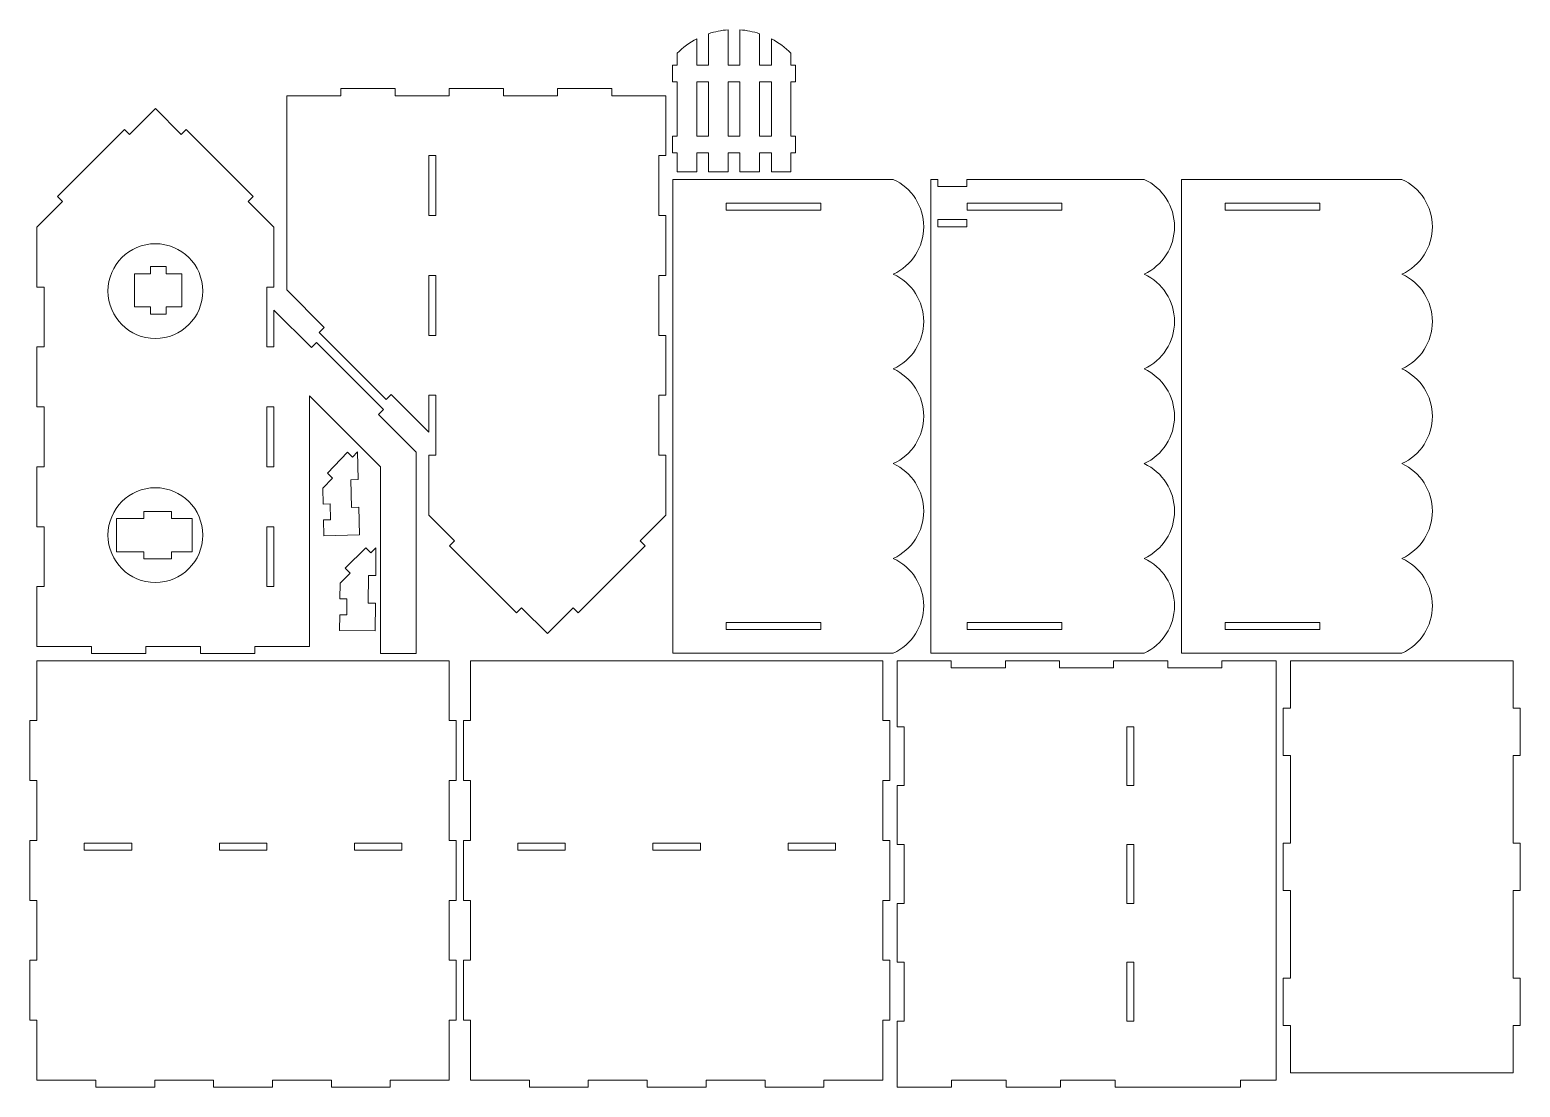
# Model space of a CAD drawing. Header units: millimetres. Extents: x -314 to 314, y -223 to 223.
import ezdxf

# ---------------------------------------------------------------- set-up
doc = ezdxf.new("R2010")
doc.units = ezdxf.units.MM
doc.header["$MEASUREMENT"] = 0
doc.layers.add('Camada 1', color=7, linetype='Continuous')

msp = doc.modelspace()

# ---------------------------------------------------------------- linework, layer by layer
at = {"layer": 'Camada 1', "color": 250, "lineweight": 20}
for points, knots in [([(-41.2925, 201.2324), (-41.2925, 201.2324), (-41.2925, 178.2325), (-41.2925, 178.2325), (-41.2925, 178.2325), (-41.2925, 178.2325), (-43.2925, 178.2325), (-43.2925, 178.2325), (-43.2925, 178.2325), (-43.2925, 178.2325), (-43.2925, 171.2325), (-43.2925, 171.2325), (-43.2925, 171.2325), (-43.2925, 171.2325), (-41.2925, 171.2325), (-41.2925, 171.2325), (-41.2925, 171.2325), (-41.2925, 171.2325), (-41.2925, 163.2325), (-41.2925, 163.2325), (-41.2925, 163.2325), (-41.2925, 163.2325), (-33.0425, 163.2325), (-33.0425, 163.2325), (-33.0425, 163.2325), (-33.0425, 163.2325), (-33.0425, 171.2325), (-33.0425, 171.2325), (-33.0425, 171.2325), (-33.0425, 171.2325), (-28.0425, 171.2325), (-28.0425, 171.2325), (-28.0425, 171.2325), (-28.0425, 171.2325), (-28.0425, 163.2325), (-28.0425, 163.2325), (-28.0425, 163.2325), (-28.0425, 163.2325), (-19.7925, 163.2325), (-19.7925, 163.2325), (-19.7925, 163.2325), (-19.7925, 163.2325), (-19.7925, 171.2325), (-19.7925, 171.2325), (-19.7925, 171.2325), (-19.7925, 171.2325), (-14.7925, 171.2325), (-14.7925, 171.2325), (-14.7925, 171.2325), (-14.7925, 171.2325), (-14.7925, 163.2325), (-14.7925, 163.2325), (-14.7925, 163.2325), (-14.7925, 163.2325), (-6.5425, 163.2325), (-6.5425, 163.2325), (-6.5425, 163.2325), (-6.5425, 163.2325), (-6.5425, 171.2325), (-6.5425, 171.2325), (-6.5425, 171.2325), (-6.5425, 171.2325), (-1.5425, 171.2325), (-1.5425, 171.2325), (-1.5425, 171.2325), (-1.5425, 171.2325), (-1.5425, 163.2325), (-1.5425, 163.2325), (-1.5425, 163.2325), (-1.5425, 163.2325), (6.7074, 163.2325), (6.7074, 163.2325), (6.7074, 163.2325), (6.7074, 163.2325), (6.7074, 171.2325), (6.7074, 171.2325), (6.7074, 171.2325), (6.7074, 171.2325), (8.7074, 171.2325), (8.7074, 171.2325), (8.7074, 171.2325), (8.7074, 171.2325), (8.7074, 178.2325), (8.7074, 178.2325), (8.7074, 178.2325), (8.7074, 178.2325), (6.7074, 178.2325), (6.7074, 178.2325), (6.7074, 178.2325), (6.7074, 178.2325), (6.7074, 201.2324), (6.7074, 201.2324), (6.7074, 201.2324), (6.7074, 201.2324), (8.7074, 201.2324), (8.7074, 201.2324), (8.7074, 201.2324), (8.7074, 201.2324), (8.7074, 208.2324), (8.7074, 208.2324), (8.7074, 208.2324), (8.7074, 208.2324), (6.7074, 208.2324), (6.7074, 208.2324), (6.7074, 208.2324), (6.7074, 208.2324), (6.7074, 213.2324), (6.7074, 213.2324), (6.7074, 213.2324), (4.2843, 215.6759), (1.5022, 217.735), (-1.5425, 219.3385), (-1.5425, 219.3385), (-1.5425, 219.3385), (-1.5425, 208.2324), (-1.5425, 208.2324), (-1.5425, 208.2324), (-1.5425, 208.2324), (-6.5425, 208.2324), (-6.5425, 208.2324), (-6.5425, 208.2324), (-6.5425, 208.2324), (-6.5425, 221.4773), (-6.5425, 221.4773), (-6.5425, 221.4773), (-9.2125, 222.373), (-11.984, 222.9315), (-14.7925, 223.1398), (-14.7925, 223.1398), (-14.7925, 223.1398), (-14.7925, 208.2324), (-14.7925, 208.2324), (-14.7925, 208.2324), (-14.7925, 208.2324), (-19.7925, 208.2324), (-19.7925, 208.2324), (-19.7925, 208.2324), (-19.7925, 208.2324), (-19.7925, 223.1398), (-19.7925, 223.1398), (-19.7925, 223.1398), (-22.601, 222.9315), (-25.3725, 222.373), (-28.0425, 221.4773), (-28.0425, 221.4773), (-28.0425, 221.4773), (-28.0425, 208.2324), (-28.0425, 208.2324), (-28.0425, 208.2324), (-28.0425, 208.2324), (-33.0425, 208.2324), (-33.0425, 208.2324), (-33.0425, 208.2324), (-33.0425, 208.2324), (-33.0425, 219.3385), (-33.0425, 219.3385), (-33.0425, 219.3385), (-36.0873, 217.735), (-38.8694, 215.6759), (-41.2925, 213.2324), (-41.2925, 213.2324), (-41.2925, 213.2324), (-41.2925, 208.2324), (-41.2925, 208.2324), (-41.2925, 208.2324), (-41.2925, 208.2324), (-43.2925, 208.2324), (-43.2925, 208.2324), (-43.2925, 208.2324), (-43.2925, 208.2324), (-43.2925, 201.2324), (-43.2925, 201.2324), (-43.2925, 201.2324), (-43.2925, 201.2324), (-41.2925, 201.2324), (-41.2925, 201.2324)], [0, 0, 0, 0, 0.02222222, 0.02222222, 0.02222222, 0.02222222, 0.04444444, 0.04444444, 0.04444444, 0.04444444, 0.06666667, 0.06666667, 0.06666667, 0.06666667, 0.08888889, 0.08888889, 0.08888889, 0.08888889, 0.11111111, 0.11111111, 0.11111111, 0.11111111, 0.13333333, 0.13333333, 0.13333333, 0.13333333, 0.15555556, 0.15555556, 0.15555556, 0.15555556, 0.17777778, 0.17777778, 0.17777778, 0.17777778, 0.2, 0.2, 0.2, 0.2, 0.22222222, 0.22222222, 0.22222222, 0.22222222, 0.24444444, 0.24444444, 0.24444444, 0.24444444, 0.26666667, 0.26666667, 0.26666667, 0.26666667, 0.28888889, 0.28888889, 0.28888889, 0.28888889, 0.31111111, 0.31111111, 0.31111111, 0.31111111, 0.33333333, 0.33333333, 0.33333333, 0.33333333, 0.35555556, 0.35555556, 0.35555556, 0.35555556, 0.37777778, 0.37777778, 0.37777778, 0.37777778, 0.4, 0.4, 0.4, 0.4, 0.42222222, 0.42222222, 0.42222222, 0.42222222, 0.44444444, 0.44444444, 0.44444444, 0.44444444, 0.46666667, 0.46666667, 0.46666667, 0.46666667, 0.48888889, 0.48888889, 0.48888889, 0.48888889, 0.51111111, 0.51111111, 0.51111111, 0.51111111, 0.53333333, 0.53333333, 0.53333333, 0.53333333, 0.55555556, 0.55555556, 0.55555556, 0.55555556, 0.57777778, 0.57777778, 0.57777778, 0.57777778, 0.6, 0.6, 0.6, 0.6, 0.62222222, 0.62222222, 0.62222222, 0.62222222, 0.64444444, 0.64444444, 0.64444444, 0.64444444, 0.66666667, 0.66666667, 0.66666667, 0.66666667, 0.68888889, 0.68888889, 0.68888889, 0.68888889, 0.71111111, 0.71111111, 0.71111111, 0.71111111, 0.73333333, 0.73333333, 0.73333333, 0.73333333, 0.75555556, 0.75555556, 0.75555556, 0.75555556, 0.77777778, 0.77777778, 0.77777778, 0.77777778, 0.8, 0.8, 0.8, 0.8, 0.82222222, 0.82222222, 0.82222222, 0.82222222, 0.84444444, 0.84444444, 0.84444444, 0.84444444, 0.86666667, 0.86666667, 0.86666667, 0.86666667, 0.88888889, 0.88888889, 0.88888889, 0.88888889, 0.91111111, 0.91111111, 0.91111111, 0.91111111, 0.93333333, 0.93333333, 0.93333333, 0.93333333, 0.95555556, 0.95555556, 0.95555556, 0.95555556, 1, 1, 1, 1]), ([(-68.9305, 198.3268), (-68.9305, 198.3268), (-91.7877, 198.3268), (-91.7877, 198.3268), (-91.7877, 198.3268), (-91.7877, 198.3268), (-91.7877, 195.3268), (-91.7877, 195.3268), (-91.7877, 195.3268), (-91.7877, 195.3268), (-114.6448, 195.3268), (-114.6448, 195.3268), (-114.6448, 195.3268), (-114.6448, 195.3268), (-114.6448, 198.3268), (-114.6448, 198.3268), (-114.6448, 198.3268), (-114.6448, 198.3268), (-137.502, 198.3268), (-137.502, 198.3268), (-137.502, 198.3268), (-137.502, 198.3268), (-137.502, 195.3268), (-137.502, 195.3268), (-137.502, 195.3268), (-137.502, 195.3268), (-160.3591, 195.3268), (-160.3591, 195.3268), (-160.3591, 195.3268), (-160.3591, 195.3268), (-160.3591, 198.3268), (-160.3591, 198.3268), (-160.3591, 198.3268), (-160.3591, 198.3268), (-183.2163, 198.3268), (-183.2163, 198.3268), (-183.2163, 198.3268), (-183.2163, 198.3268), (-183.2163, 195.3268), (-183.2163, 195.3268), (-183.2163, 195.3268), (-183.2163, 195.3268), (-206.0734, 195.3268), (-206.0734, 195.3268), (-206.0734, 195.3268), (-206.0734, 195.3268), (-206.0734, 113.3268), (-206.0734, 113.3268), (-206.0734, 113.3268), (-206.0734, 113.3268), (-190.2155, 97.4689), (-190.2155, 97.4689), (-190.2155, 97.4689), (-190.2155, 97.4689), (-192.3369, 95.3476), (-192.3369, 95.3476), (-192.3369, 95.3476), (-192.3369, 95.3476), (-164.0526, 67.0633), (-164.0526, 67.0633), (-164.0526, 67.0633), (-164.0526, 67.0633), (-161.9313, 69.1847), (-161.9313, 69.1847), (-161.9313, 69.1847), (-161.9313, 69.1847), (-146.0734, 53.3268), (-146.0734, 53.3268), (-146.0734, 53.3268), (-146.0734, 53.3268), (-146.0734, 68.8982), (-146.0734, 68.8982), (-146.0734, 68.8982), (-146.0734, 68.8982), (-143.0734, 68.8982), (-143.0734, 68.8982), (-143.0734, 68.8982), (-143.0734, 68.8982), (-143.0734, 43.6125), (-143.0734, 43.6125), (-143.0734, 43.6125), (-143.0734, 43.6125), (-146.0734, 43.6125), (-146.0734, 43.6125), (-146.0734, 43.6125), (-146.0734, 43.6125), (-146.0734, 18.3268), (-146.0734, 18.3268), (-146.0734, 18.3268), (-146.0734, 18.3268), (-135.2155, 7.4689), (-135.2155, 7.4689), (-135.2155, 7.4689), (-135.2155, 7.4689), (-137.3369, 5.3476), (-137.3369, 5.3476), (-137.3369, 5.3476), (-137.3369, 5.3476), (-109.0526, -22.9367), (-109.0526, -22.9367), (-109.0526, -22.9367), (-109.0526, -22.9367), (-106.9313, -20.8153), (-106.9313, -20.8153), (-106.9313, -20.8153), (-106.9313, -20.8153), (-96.0734, -31.6732), (-96.0734, -31.6732), (-96.0734, -31.6732), (-96.0734, -31.6732), (-85.2155, -20.8153), (-85.2155, -20.8153), (-85.2155, -20.8153), (-85.2155, -20.8153), (-83.0942, -22.9367), (-83.0942, -22.9367), (-83.0942, -22.9367), (-83.0942, -22.9367), (-54.8099, 5.3476), (-54.8099, 5.3476), (-54.8099, 5.3476), (-54.8099, 5.3476), (-56.9313, 7.4689), (-56.9313, 7.4689), (-56.9313, 7.4689), (-56.9313, 7.4689), (-46.0734, 18.3268), (-46.0734, 18.3268), (-46.0734, 18.3268), (-46.0734, 18.3268), (-46.0734, 43.6125), (-46.0734, 43.6125), (-46.0734, 43.6125), (-46.0734, 43.6125), (-49.0734, 43.6125), (-49.0734, 43.6125), (-49.0734, 43.6125), (-49.0734, 43.6125), (-49.0734, 68.8982), (-49.0734, 68.8982), (-49.0734, 68.8982), (-49.0734, 68.8982), (-46.0734, 68.8982), (-46.0734, 68.8982), (-46.0734, 68.8982), (-46.0734, 68.8982), (-46.0734, 94.1839), (-46.0734, 94.1839), (-46.0734, 94.1839), (-46.0734, 94.1839), (-49.0734, 94.1839), (-49.0734, 94.1839), (-49.0734, 94.1839), (-49.0734, 94.1839), (-49.0734, 119.4697), (-49.0734, 119.4697), (-49.0734, 119.4697), (-49.0734, 119.4697), (-46.0734, 119.4697), (-46.0734, 119.4697), (-46.0734, 119.4697), (-46.0734, 119.4697), (-46.0734, 144.7554), (-46.0734, 144.7554), (-46.0734, 144.7554), (-46.0734, 144.7554), (-49.0734, 144.7554), (-49.0734, 144.7554), (-49.0734, 144.7554), (-49.0734, 144.7554), (-49.0734, 170.0411), (-49.0734, 170.0411), (-49.0734, 170.0411), (-49.0734, 170.0411), (-46.0734, 170.0411), (-46.0734, 170.0411), (-46.0734, 170.0411), (-46.0734, 170.0411), (-46.0734, 195.3268), (-46.0734, 195.3268), (-46.0734, 195.3268), (-46.0734, 195.3268), (-68.9305, 195.3268), (-68.9305, 195.3268), (-68.9305, 195.3268), (-68.9305, 195.3268), (-68.9305, 198.3268), (-68.9305, 198.3268)], [0, 0, 0, 0, 0.02083333, 0.02083333, 0.02083333, 0.02083333, 0.04166667, 0.04166667, 0.04166667, 0.04166667, 0.0625, 0.0625, 0.0625, 0.0625, 0.08333333, 0.08333333, 0.08333333, 0.08333333, 0.10416667, 0.10416667, 0.10416667, 0.10416667, 0.125, 0.125, 0.125, 0.125, 0.14583333, 0.14583333, 0.14583333, 0.14583333, 0.16666667, 0.16666667, 0.16666667, 0.16666667, 0.1875, 0.1875, 0.1875, 0.1875, 0.20833333, 0.20833333, 0.20833333, 0.20833333, 0.22916667, 0.22916667, 0.22916667, 0.22916667, 0.25, 0.25, 0.25, 0.25, 0.27083333, 0.27083333, 0.27083333, 0.27083333, 0.29166667, 0.29166667, 0.29166667, 0.29166667, 0.3125, 0.3125, 0.3125, 0.3125, 0.33333333, 0.33333333, 0.33333333, 0.33333333, 0.35416667, 0.35416667, 0.35416667, 0.35416667, 0.375, 0.375, 0.375, 0.375, 0.39583333, 0.39583333, 0.39583333, 0.39583333, 0.41666667, 0.41666667, 0.41666667, 0.41666667, 0.4375, 0.4375, 0.4375, 0.4375, 0.45833333, 0.45833333, 0.45833333, 0.45833333, 0.47916667, 0.47916667, 0.47916667, 0.47916667, 0.5, 0.5, 0.5, 0.5, 0.52083333, 0.52083333, 0.52083333, 0.52083333, 0.54166667, 0.54166667, 0.54166667, 0.54166667, 0.5625, 0.5625, 0.5625, 0.5625, 0.58333333, 0.58333333, 0.58333333, 0.58333333, 0.60416667, 0.60416667, 0.60416667, 0.60416667, 0.625, 0.625, 0.625, 0.625, 0.64583333, 0.64583333, 0.64583333, 0.64583333, 0.66666667, 0.66666667, 0.66666667, 0.66666667, 0.6875, 0.6875, 0.6875, 0.6875, 0.70833333, 0.70833333, 0.70833333, 0.70833333, 0.72916667, 0.72916667, 0.72916667, 0.72916667, 0.75, 0.75, 0.75, 0.75, 0.77083333, 0.77083333, 0.77083333, 0.77083333, 0.79166667, 0.79166667, 0.79166667, 0.79166667, 0.8125, 0.8125, 0.8125, 0.8125, 0.83333333, 0.83333333, 0.83333333, 0.83333333, 0.85416667, 0.85416667, 0.85416667, 0.85416667, 0.875, 0.875, 0.875, 0.875, 0.89583333, 0.89583333, 0.89583333, 0.89583333, 0.91666667, 0.91666667, 0.91666667, 0.91666667, 0.9375, 0.9375, 0.9375, 0.9375, 0.95833333, 0.95833333, 0.95833333, 0.95833333, 1, 1, 1, 1]), ([(-33.0425, 178.2325), (-33.0425, 178.2325), (-33.0425, 201.2324), (-33.0425, 201.2324), (-33.0425, 201.2324), (-33.0425, 201.2324), (-28.0425, 201.2324), (-28.0425, 201.2324), (-28.0425, 201.2324), (-28.0425, 201.2324), (-28.0425, 178.2325), (-28.0425, 178.2325), (-28.0425, 178.2325), (-28.0425, 178.2325), (-33.0425, 178.2325), (-33.0425, 178.2325)], [0, 0, 0, 0, 0.2, 0.2, 0.2, 0.2, 0.4, 0.4, 0.4, 0.4, 0.6, 0.6, 0.6, 0.6, 1, 1, 1, 1]), ([(-19.7925, 201.2324), (-19.7925, 201.2324), (-14.7925, 201.2324), (-14.7925, 201.2324), (-14.7925, 201.2324), (-14.7925, 201.2324), (-14.7925, 178.2325), (-14.7925, 178.2325), (-14.7925, 178.2325), (-14.7925, 178.2325), (-19.7925, 178.2325), (-19.7925, 178.2325), (-19.7925, 178.2325), (-19.7925, 178.2325), (-19.7925, 201.2324), (-19.7925, 201.2324)], [0, 0, 0, 0, 0.2, 0.2, 0.2, 0.2, 0.4, 0.4, 0.4, 0.4, 0.6, 0.6, 0.6, 0.6, 1, 1, 1, 1]), ([(-6.5425, 201.2324), (-6.5425, 201.2324), (-1.5425, 201.2324), (-1.5425, 201.2324), (-1.5425, 201.2324), (-1.5425, 201.2324), (-1.5425, 178.2325), (-1.5425, 178.2325), (-1.5425, 178.2325), (-1.5425, 178.2325), (-6.5425, 178.2325), (-6.5425, 178.2325), (-6.5425, 178.2325), (-6.5425, 178.2325), (-6.5425, 201.2324), (-6.5425, 201.2324)], [0, 0, 0, 0, 0.2, 0.2, 0.2, 0.2, 0.4, 0.4, 0.4, 0.4, 0.6, 0.6, 0.6, 0.6, 1, 1, 1, 1]), ([(-242.5, -40.1399), (-242.5, -40.1399), (-219.5, -40.1399), (-219.5, -40.1399), (-219.5, -40.1399), (-219.5, -40.1399), (-219.5, -37.1399), (-219.5, -37.1399), (-219.5, -37.1399), (-219.5, -37.1399), (-196.5, -37.1399), (-196.5, -37.1399), (-196.5, -37.1399), (-196.5, -37.1399), (-196.5, 68.6469), (-196.5, 68.6469), (-196.5, 68.6469), (-196.5, 68.6469), (-166.5, 38.6469), (-166.5, 38.6469), (-166.5, 38.6469), (-166.5, 38.6469), (-166.5, -40.1399), (-166.5, -40.1399), (-166.5, -40.1399), (-166.5, -40.1399), (-151.5, -40.1399), (-151.5, -40.1399), (-151.5, -40.1399), (-151.5, -40.1399), (-151.5, 44.8601), (-151.5, 44.8601), (-151.5, 44.8601), (-151.5, 44.8601), (-167.3579, 60.718), (-167.3579, 60.718), (-167.3579, 60.718), (-167.3579, 60.718), (-165.2365, 62.8393), (-165.2365, 62.8393), (-165.2365, 62.8393), (-165.2365, 62.8393), (-193.5208, 91.1236), (-193.5208, 91.1236), (-193.5208, 91.1236), (-193.5208, 91.1236), (-195.6421, 89.0022), (-195.6421, 89.0022), (-195.6421, 89.0022), (-195.6421, 89.0022), (-211.5, 104.8601), (-211.5, 104.8601), (-211.5, 104.8601), (-211.5, 104.8601), (-211.5, 89.2887), (-211.5, 89.2887), (-211.5, 89.2887), (-211.5, 89.2887), (-214.5, 89.2887), (-214.5, 89.2887), (-214.5, 89.2887), (-214.5, 89.2887), (-214.5, 114.5744), (-214.5, 114.5744), (-214.5, 114.5744), (-214.5, 114.5744), (-211.5, 114.5744), (-211.5, 114.5744), (-211.5, 114.5744), (-211.5, 114.5744), (-211.5, 139.8601), (-211.5, 139.8601), (-211.5, 139.8601), (-211.5, 139.8601), (-222.3579, 150.718), (-222.3579, 150.718), (-222.3579, 150.718), (-222.3579, 150.718), (-220.2365, 152.8393), (-220.2365, 152.8393), (-220.2365, 152.8393), (-220.2365, 152.8393), (-248.5208, 181.1236), (-248.5208, 181.1236), (-248.5208, 181.1236), (-248.5208, 181.1236), (-250.6421, 179.0022), (-250.6421, 179.0022), (-250.6421, 179.0022), (-250.6421, 179.0022), (-261.5, 189.8601), (-261.5, 189.8601), (-261.5, 189.8601), (-261.5, 189.8601), (-272.3579, 179.0022), (-272.3579, 179.0022), (-272.3579, 179.0022), (-272.3579, 179.0022), (-274.4792, 181.1236), (-274.4792, 181.1236), (-274.4792, 181.1236), (-274.4792, 181.1236), (-302.7635, 152.8393), (-302.7635, 152.8393), (-302.7635, 152.8393), (-302.7635, 152.8393), (-300.6421, 150.718), (-300.6421, 150.718), (-300.6421, 150.718), (-300.6421, 150.718), (-311.5, 139.8601), (-311.5, 139.8601), (-311.5, 139.8601), (-311.5, 139.8601), (-311.5, 114.5744), (-311.5, 114.5744), (-311.5, 114.5744), (-311.5, 114.5744), (-308.5, 114.5744), (-308.5, 114.5744), (-308.5, 114.5744), (-308.5, 114.5744), (-308.5, 89.2887), (-308.5, 89.2887), (-308.5, 89.2887), (-308.5, 89.2887), (-311.5, 89.2887), (-311.5, 89.2887), (-311.5, 89.2887), (-311.5, 89.2887), (-311.5, 64.003), (-311.5, 64.003), (-311.5, 64.003), (-311.5, 64.003), (-308.5, 64.003), (-308.5, 64.003), (-308.5, 64.003), (-308.5, 64.003), (-308.5, 38.7172), (-308.5, 38.7172), (-308.5, 38.7172), (-308.5, 38.7172), (-311.5, 38.7172), (-311.5, 38.7172), (-311.5, 38.7172), (-311.5, 38.7172), (-311.5, 13.4315), (-311.5, 13.4315), (-311.5, 13.4315), (-311.5, 13.4315), (-308.5, 13.4315), (-308.5, 13.4315), (-308.5, 13.4315), (-308.5, 13.4315), (-308.5, -11.8542), (-308.5, -11.8542), (-308.5, -11.8542), (-308.5, -11.8542), (-311.5, -11.8542), (-311.5, -11.8542), (-311.5, -11.8542), (-311.5, -11.8542), (-311.5, -37.1399), (-311.5, -37.1399), (-311.5, -37.1399), (-311.5, -37.1399), (-288.5, -37.1399), (-288.5, -37.1399), (-288.5, -37.1399), (-288.5, -37.1399), (-288.5, -40.1399), (-288.5, -40.1399), (-288.5, -40.1399), (-288.5, -40.1399), (-265.5, -40.1399), (-265.5, -40.1399), (-265.5, -40.1399), (-265.5, -40.1399), (-265.5, -37.1399), (-265.5, -37.1399), (-265.5, -37.1399), (-265.5, -37.1399), (-242.5, -37.1399), (-242.5, -37.1399), (-242.5, -37.1399), (-242.5, -37.1399), (-242.5, -40.1399), (-242.5, -40.1399)], [0, 0, 0, 0, 0.02083333, 0.02083333, 0.02083333, 0.02083333, 0.04166667, 0.04166667, 0.04166667, 0.04166667, 0.0625, 0.0625, 0.0625, 0.0625, 0.08333333, 0.08333333, 0.08333333, 0.08333333, 0.10416667, 0.10416667, 0.10416667, 0.10416667, 0.125, 0.125, 0.125, 0.125, 0.14583333, 0.14583333, 0.14583333, 0.14583333, 0.16666667, 0.16666667, 0.16666667, 0.16666667, 0.1875, 0.1875, 0.1875, 0.1875, 0.20833333, 0.20833333, 0.20833333, 0.20833333, 0.22916667, 0.22916667, 0.22916667, 0.22916667, 0.25, 0.25, 0.25, 0.25, 0.27083333, 0.27083333, 0.27083333, 0.27083333, 0.29166667, 0.29166667, 0.29166667, 0.29166667, 0.3125, 0.3125, 0.3125, 0.3125, 0.33333333, 0.33333333, 0.33333333, 0.33333333, 0.35416667, 0.35416667, 0.35416667, 0.35416667, 0.375, 0.375, 0.375, 0.375, 0.39583333, 0.39583333, 0.39583333, 0.39583333, 0.41666667, 0.41666667, 0.41666667, 0.41666667, 0.4375, 0.4375, 0.4375, 0.4375, 0.45833333, 0.45833333, 0.45833333, 0.45833333, 0.47916667, 0.47916667, 0.47916667, 0.47916667, 0.5, 0.5, 0.5, 0.5, 0.52083333, 0.52083333, 0.52083333, 0.52083333, 0.54166667, 0.54166667, 0.54166667, 0.54166667, 0.5625, 0.5625, 0.5625, 0.5625, 0.58333333, 0.58333333, 0.58333333, 0.58333333, 0.60416667, 0.60416667, 0.60416667, 0.60416667, 0.625, 0.625, 0.625, 0.625, 0.64583333, 0.64583333, 0.64583333, 0.64583333, 0.66666667, 0.66666667, 0.66666667, 0.66666667, 0.6875, 0.6875, 0.6875, 0.6875, 0.70833333, 0.70833333, 0.70833333, 0.70833333, 0.72916667, 0.72916667, 0.72916667, 0.72916667, 0.75, 0.75, 0.75, 0.75, 0.77083333, 0.77083333, 0.77083333, 0.77083333, 0.79166667, 0.79166667, 0.79166667, 0.79166667, 0.8125, 0.8125, 0.8125, 0.8125, 0.83333333, 0.83333333, 0.83333333, 0.83333333, 0.85416667, 0.85416667, 0.85416667, 0.85416667, 0.875, 0.875, 0.875, 0.875, 0.89583333, 0.89583333, 0.89583333, 0.89583333, 0.91666667, 0.91666667, 0.91666667, 0.91666667, 0.9375, 0.9375, 0.9375, 0.9375, 0.95833333, 0.95833333, 0.95833333, 0.95833333, 1, 1, 1, 1]), ([(-143.0734, 144.7554), (-143.0734, 144.7554), (-146.0734, 144.7554), (-146.0734, 144.7554), (-146.0734, 144.7554), (-146.0734, 144.7554), (-146.0734, 170.0411), (-146.0734, 170.0411), (-146.0734, 170.0411), (-146.0734, 170.0411), (-143.0734, 170.0411), (-143.0734, 170.0411), (-143.0734, 170.0411), (-143.0734, 170.0411), (-143.0734, 144.7554), (-143.0734, 144.7554)], [0, 0, 0, 0, 0.2, 0.2, 0.2, 0.2, 0.4, 0.4, 0.4, 0.4, 0.6, 0.6, 0.6, 0.6, 1, 1, 1, 1]), ([(-43.0734, -39.9725), (-43.0734, -39.9725), (49.9266, -39.9725), (49.9266, -39.9725), (49.9266, -39.9725), (57.7472, -36.3886), (62.7614, -28.5752), (62.7614, -19.9726), (62.7614, -19.9726), (62.7614, -11.3699), (57.7473, -3.5564), (49.9266, 0.0275), (49.9266, 0.0275), (57.7472, 3.6114), (62.7614, 11.4248), (62.7614, 20.0274), (62.7614, 20.0274), (62.7614, 28.6301), (57.7473, 36.4436), (49.9266, 40.0275), (49.9266, 40.0275), (57.7472, 43.6114), (62.7614, 51.4248), (62.7614, 60.0274), (62.7614, 60.0274), (62.7614, 68.6301), (57.7473, 76.4436), (49.9266, 80.0275), (49.9266, 80.0275), (57.7472, 83.6114), (62.7614, 91.4248), (62.7614, 100.0274), (62.7614, 100.0274), (62.7614, 108.6301), (57.7473, 116.4436), (49.9266, 120.0275), (49.9266, 120.0275), (57.7472, 123.6114), (62.7614, 131.4248), (62.7614, 140.0274), (62.7614, 140.0274), (62.7614, 148.6301), (57.7473, 156.4436), (49.9266, 160.0275), (49.9266, 160.0275), (49.9266, 160.0275), (-43.0734, 160.0275), (-43.0734, 160.0275), (-43.0734, 160.0275), (-43.0734, 160.0275), (-43.0734, -39.9725), (-43.0734, -39.9725)], [0, 0, 0, 0, 0.07142857, 0.07142857, 0.07142857, 0.07142857, 0.14285714, 0.14285714, 0.14285714, 0.14285714, 0.21428571, 0.21428571, 0.21428571, 0.21428571, 0.28571429, 0.28571429, 0.28571429, 0.28571429, 0.35714286, 0.35714286, 0.35714286, 0.35714286, 0.42857143, 0.42857143, 0.42857143, 0.42857143, 0.5, 0.5, 0.5, 0.5, 0.57142857, 0.57142857, 0.57142857, 0.57142857, 0.64285714, 0.64285714, 0.64285714, 0.64285714, 0.71428571, 0.71428571, 0.71428571, 0.71428571, 0.78571429, 0.78571429, 0.78571429, 0.78571429, 0.85714286, 0.85714286, 0.85714286, 0.85714286, 1, 1, 1, 1]), ([(65.7614, -39.9725), (65.7614, -39.9725), (155.7614, -39.9725), (155.7614, -39.9725), (155.7614, -39.9725), (163.582, -36.3886), (168.5962, -28.5752), (168.5962, -19.9726), (168.5962, -19.9726), (168.5962, -11.3699), (163.5821, -3.5564), (155.7614, 0.0275), (155.7614, 0.0275), (163.582, 3.6114), (168.5962, 11.4248), (168.5962, 20.0274), (168.5962, 20.0274), (168.5962, 28.6301), (163.5821, 36.4436), (155.7614, 40.0275), (155.7614, 40.0275), (163.582, 43.6114), (168.5962, 51.4248), (168.5962, 60.0274), (168.5962, 60.0274), (168.5962, 68.6301), (163.5821, 76.4436), (155.7614, 80.0275), (155.7614, 80.0275), (163.582, 83.6114), (168.5962, 91.4248), (168.5962, 100.0274), (168.5962, 100.0274), (168.5962, 108.6301), (163.5821, 116.4436), (155.7614, 120.0275), (155.7614, 120.0275), (163.582, 123.6114), (168.5962, 131.4248), (168.5962, 140.0274), (168.5962, 140.0274), (168.5962, 148.6301), (163.5821, 156.4436), (155.7614, 160.0275), (155.7614, 160.0275), (155.7614, 160.0275), (80.9746, 160.0275), (80.9746, 160.0275), (80.9746, 160.0275), (80.9746, 160.0275), (80.9746, 157.0275), (80.9746, 157.0275), (80.9746, 157.0275), (80.9746, 157.0275), (68.7614, 157.0275), (68.7614, 157.0275), (68.7614, 157.0275), (68.7614, 157.0275), (68.7614, 160.0275), (68.7614, 160.0275), (68.7614, 160.0275), (68.7614, 160.0275), (65.7614, 160.0275), (65.7614, 160.0275), (65.7614, 160.0275), (65.7614, 160.0275), (65.7614, -39.9725), (65.7614, -39.9725)], [0, 0, 0, 0, 0.05555556, 0.05555556, 0.05555556, 0.05555556, 0.11111111, 0.11111111, 0.11111111, 0.11111111, 0.16666667, 0.16666667, 0.16666667, 0.16666667, 0.22222222, 0.22222222, 0.22222222, 0.22222222, 0.27777778, 0.27777778, 0.27777778, 0.27777778, 0.33333333, 0.33333333, 0.33333333, 0.33333333, 0.38888889, 0.38888889, 0.38888889, 0.38888889, 0.44444444, 0.44444444, 0.44444444, 0.44444444, 0.5, 0.5, 0.5, 0.5, 0.55555556, 0.55555556, 0.55555556, 0.55555556, 0.61111111, 0.61111111, 0.61111111, 0.61111111, 0.66666667, 0.66666667, 0.66666667, 0.66666667, 0.72222222, 0.72222222, 0.72222222, 0.72222222, 0.77777778, 0.77777778, 0.77777778, 0.77777778, 0.83333333, 0.83333333, 0.83333333, 0.83333333, 0.88888889, 0.88888889, 0.88888889, 0.88888889, 1, 1, 1, 1]), ([(277.431, 100.0274), (277.431, 108.6301), (272.4169, 116.4436), (264.5962, 120.0275), (264.5962, 120.0275), (272.4168, 123.6114), (277.431, 131.4248), (277.431, 140.0274), (277.431, 140.0274), (277.431, 148.6301), (272.4169, 156.4436), (264.5962, 160.0275), (264.5962, 160.0275), (264.5962, 160.0275), (171.5962, 160.0275), (171.5962, 160.0275), (171.5962, 160.0275), (171.5962, 160.0275), (171.5962, -39.9725), (171.5962, -39.9725), (171.5962, -39.9725), (171.5962, -39.9725), (264.5962, -39.9725), (264.5962, -39.9725), (264.5962, -39.9725), (272.4168, -36.3886), (277.431, -28.5752), (277.431, -19.9726), (277.431, -19.9726), (277.431, -11.3699), (272.4169, -3.5564), (264.5962, 0.0275), (264.5962, 0.0275), (272.4168, 3.6114), (277.431, 11.4248), (277.431, 20.0274), (277.431, 20.0274), (277.431, 28.6301), (272.4169, 36.4436), (264.5962, 40.0275), (264.5962, 40.0275), (272.4168, 43.6114), (277.431, 51.4248), (277.431, 60.0274), (277.431, 60.0274), (277.431, 68.6301), (272.4169, 76.4436), (264.5962, 80.0275), (264.5962, 80.0275), (272.4168, 83.6114), (277.431, 91.4248), (277.431, 100.0274)], [0, 0, 0, 0, 0.07142857, 0.07142857, 0.07142857, 0.07142857, 0.14285714, 0.14285714, 0.14285714, 0.14285714, 0.21428571, 0.21428571, 0.21428571, 0.21428571, 0.28571429, 0.28571429, 0.28571429, 0.28571429, 0.35714286, 0.35714286, 0.35714286, 0.35714286, 0.42857143, 0.42857143, 0.42857143, 0.42857143, 0.5, 0.5, 0.5, 0.5, 0.57142857, 0.57142857, 0.57142857, 0.57142857, 0.64285714, 0.64285714, 0.64285714, 0.64285714, 0.71428571, 0.71428571, 0.71428571, 0.71428571, 0.78571429, 0.78571429, 0.78571429, 0.78571429, 0.85714286, 0.85714286, 0.85714286, 0.85714286, 1, 1, 1, 1]), ([(19.353, 147.0275), (19.353, 147.0275), (-20.647, 147.0275), (-20.647, 147.0275), (-20.647, 147.0275), (-20.647, 147.0275), (-20.647, 150.0275), (-20.647, 150.0275), (-20.647, 150.0275), (-20.647, 150.0275), (19.353, 150.0275), (19.353, 150.0275), (19.353, 150.0275), (19.353, 150.0275), (19.353, 147.0275), (19.353, 147.0275)], [0, 0, 0, 0, 0.2, 0.2, 0.2, 0.2, 0.4, 0.4, 0.4, 0.4, 0.6, 0.6, 0.6, 0.6, 1, 1, 1, 1]), ([(121.1167, 147.0275), (121.1167, 147.0275), (81.1167, 147.0275), (81.1167, 147.0275), (81.1167, 147.0275), (81.1167, 147.0275), (81.1167, 150.0275), (81.1167, 150.0275), (81.1167, 150.0275), (81.1167, 150.0275), (121.1167, 150.0275), (121.1167, 150.0275), (121.1167, 150.0275), (121.1167, 150.0275), (121.1167, 147.0275), (121.1167, 147.0275)], [0, 0, 0, 0, 0.2, 0.2, 0.2, 0.2, 0.4, 0.4, 0.4, 0.4, 0.6, 0.6, 0.6, 0.6, 1, 1, 1, 1]), ([(229.9515, 147.0275), (229.9515, 147.0275), (189.9515, 147.0275), (189.9515, 147.0275), (189.9515, 147.0275), (189.9515, 147.0275), (189.9515, 150.0275), (189.9515, 150.0275), (189.9515, 150.0275), (189.9515, 150.0275), (229.9515, 150.0275), (229.9515, 150.0275), (229.9515, 150.0275), (229.9515, 150.0275), (229.9515, 147.0275), (229.9515, 147.0275)], [0, 0, 0, 0, 0.2, 0.2, 0.2, 0.2, 0.4, 0.4, 0.4, 0.4, 0.6, 0.6, 0.6, 0.6, 1, 1, 1, 1]), ([(80.9746, 140.0275), (80.9746, 140.0275), (68.7614, 140.0275), (68.7614, 140.0275), (68.7614, 140.0275), (68.7614, 140.0275), (68.7614, 143.0275), (68.7614, 143.0275), (68.7614, 143.0275), (68.7614, 143.0275), (80.9746, 143.0275), (80.9746, 143.0275), (80.9746, 143.0275), (80.9746, 143.0275), (80.9746, 140.0275), (80.9746, 140.0275)], [0, 0, 0, 0, 0.2, 0.2, 0.2, 0.2, 0.4, 0.4, 0.4, 0.4, 0.6, 0.6, 0.6, 0.6, 1, 1, 1, 1]), ([(-241.5, 112.86), (-241.5001, 101.8143), (-250.4544, 92.8601), (-261.5001, 92.8601), (-261.5001, 92.8601), (-272.5458, 92.8601), (-281.5, 101.8145), (-281.5, 112.8602), (-281.5, 112.8602), (-281.5, 123.9058), (-272.5457, 132.8601), (-261.5, 132.8601), (-261.5, 132.8601), (-250.4543, 132.8601), (-241.5, 123.9058), (-241.5, 112.86)], [0, 0, 0, 0, 0.2, 0.2, 0.2, 0.2, 0.4, 0.4, 0.4, 0.4, 0.6, 0.6, 0.6, 0.6, 1, 1, 1, 1]), ([(-263.6191, 103.1762), (-263.6191, 103.1762), (-256.9525, 103.1762), (-256.9525, 103.1762), (-256.9525, 103.1762), (-256.9525, 103.1762), (-256.9525, 106.1762), (-256.9525, 106.1762), (-256.9525, 106.1762), (-256.9525, 106.1762), (-250.2858, 106.1762), (-250.2858, 106.1762), (-250.2858, 106.1762), (-250.2858, 106.1762), (-250.2858, 120.1762), (-250.2858, 120.1762), (-250.2858, 120.1762), (-250.2858, 120.1762), (-256.9525, 120.1762), (-256.9525, 120.1762), (-256.9525, 120.1762), (-256.9525, 120.1762), (-256.9525, 123.1762), (-256.9525, 123.1762), (-256.9525, 123.1762), (-256.9525, 123.1762), (-263.6191, 123.1762), (-263.6191, 123.1762), (-263.6191, 123.1762), (-263.6191, 123.1762), (-263.6191, 120.1762), (-263.6191, 120.1762), (-263.6191, 120.1762), (-263.6191, 120.1762), (-270.2858, 120.1762), (-270.2858, 120.1762), (-270.2858, 120.1762), (-270.2858, 120.1762), (-270.2858, 106.1762), (-270.2858, 106.1762), (-270.2858, 106.1762), (-270.2858, 106.1762), (-263.6191, 106.1762), (-263.6191, 106.1762), (-263.6191, 106.1762), (-263.6191, 106.1762), (-263.6191, 103.1762), (-263.6191, 103.1762)], [0, 0, 0, 0, 0.07692308, 0.07692308, 0.07692308, 0.07692308, 0.15384615, 0.15384615, 0.15384615, 0.15384615, 0.23076923, 0.23076923, 0.23076923, 0.23076923, 0.30769231, 0.30769231, 0.30769231, 0.30769231, 0.38461538, 0.38461538, 0.38461538, 0.38461538, 0.46153846, 0.46153846, 0.46153846, 0.46153846, 0.53846154, 0.53846154, 0.53846154, 0.53846154, 0.61538462, 0.61538462, 0.61538462, 0.61538462, 0.69230769, 0.69230769, 0.69230769, 0.69230769, 0.76923077, 0.76923077, 0.76923077, 0.76923077, 0.84615385, 0.84615385, 0.84615385, 0.84615385, 1, 1, 1, 1]), ([(-143.0734, 119.4697), (-143.0734, 119.4697), (-143.0734, 94.1839), (-143.0734, 94.1839), (-143.0734, 94.1839), (-143.0734, 94.1839), (-146.0734, 94.1839), (-146.0734, 94.1839), (-146.0734, 94.1839), (-146.0734, 94.1839), (-146.0734, 119.4697), (-146.0734, 119.4697), (-146.0734, 119.4697), (-146.0734, 119.4697), (-143.0734, 119.4697), (-143.0734, 119.4697)], [0, 0, 0, 0, 0.2, 0.2, 0.2, 0.2, 0.4, 0.4, 0.4, 0.4, 0.6, 0.6, 0.6, 0.6, 1, 1, 1, 1]), ([(-214.5, 38.7172), (-214.5, 38.7172), (-214.5, 64.003), (-214.5, 64.003), (-214.5, 64.003), (-214.5, 64.003), (-211.5, 64.003), (-211.5, 64.003), (-211.5, 64.003), (-211.5, 64.003), (-211.5, 38.7172), (-211.5, 38.7172), (-211.5, 38.7172), (-211.5, 38.7172), (-214.5, 38.7172), (-214.5, 38.7172)], [0, 0, 0, 0, 0.2, 0.2, 0.2, 0.2, 0.4, 0.4, 0.4, 0.4, 0.6, 0.6, 0.6, 0.6, 1, 1, 1, 1]), ([(-190.3774, 9.6238), (-190.3774, 9.6238), (-175.3819, 9.9939), (-175.3819, 9.9939), (-175.3819, 9.9939), (-175.3819, 9.9939), (-175.6698, 21.657), (-175.6698, 21.657), (-175.6698, 21.657), (-175.6698, 21.657), (-178.6689, 21.583), (-178.6689, 21.583), (-178.6689, 21.583), (-178.6689, 21.583), (-178.9567, 33.2462), (-178.9567, 33.2462), (-178.9567, 33.2462), (-178.9567, 33.2462), (-175.9576, 33.3202), (-175.9576, 33.3202), (-175.9576, 33.3202), (-175.9576, 33.3202), (-176.2455, 44.9833), (-176.2455, 44.9833), (-176.2455, 44.9833), (-176.2455, 44.9833), (-178.3138, 42.8103), (-178.3138, 42.8103), (-178.3138, 42.8103), (-178.3138, 42.8103), (-180.4868, 44.8787), (-180.4868, 44.8787), (-180.4868, 44.8787), (-180.4868, 44.8787), (-188.9072, 36.0322), (-188.9072, 36.0322), (-188.9072, 36.0322), (-188.9072, 36.0322), (-186.7342, 33.9638), (-186.7342, 33.9638), (-186.7342, 33.9638), (-186.7342, 33.9638), (-190.8708, 29.6178), (-190.8708, 29.6178), (-190.8708, 29.6178), (-190.8708, 29.6178), (-190.7064, 22.9531), (-190.7064, 22.9531), (-190.7064, 22.9531), (-190.7064, 22.9531), (-187.7073, 23.0271), (-187.7073, 23.0271), (-187.7073, 23.0271), (-187.7073, 23.0271), (-187.5428, 16.3625), (-187.5428, 16.3625), (-187.5428, 16.3625), (-187.5428, 16.3625), (-190.5419, 16.2885), (-190.5419, 16.2885), (-190.5419, 16.2885), (-190.5419, 16.2885), (-190.3774, 9.6238), (-190.3774, 9.6238)], [0, 0, 0, 0, 0.05882353, 0.05882353, 0.05882353, 0.05882353, 0.11764706, 0.11764706, 0.11764706, 0.11764706, 0.17647059, 0.17647059, 0.17647059, 0.17647059, 0.23529412, 0.23529412, 0.23529412, 0.23529412, 0.29411765, 0.29411765, 0.29411765, 0.29411765, 0.35294118, 0.35294118, 0.35294118, 0.35294118, 0.41176471, 0.41176471, 0.41176471, 0.41176471, 0.47058824, 0.47058824, 0.47058824, 0.47058824, 0.52941176, 0.52941176, 0.52941176, 0.52941176, 0.58823529, 0.58823529, 0.58823529, 0.58823529, 0.64705882, 0.64705882, 0.64705882, 0.64705882, 0.70588235, 0.70588235, 0.70588235, 0.70588235, 0.76470588, 0.76470588, 0.76470588, 0.76470588, 0.82352941, 0.82352941, 0.82352941, 0.82352941, 0.88235294, 0.88235294, 0.88235294, 0.88235294, 1, 1, 1, 1]), ([(-261.5, 29.8601), (-250.4543, 29.8601), (-241.5, 20.9058), (-241.5, 9.86), (-241.5, 9.86), (-241.5001, -1.1857), (-250.4544, -10.1399), (-261.5001, -10.1399), (-261.5001, -10.1399), (-272.5458, -10.1399), (-281.5, -1.1855), (-281.5, 9.8602), (-281.5, 9.8602), (-281.5, 20.9058), (-272.5457, 29.8601), (-261.5, 29.8601)], [0, 0, 0, 0, 0.2, 0.2, 0.2, 0.2, 0.4, 0.4, 0.4, 0.4, 0.6, 0.6, 0.6, 0.6, 1, 1, 1, 1]), ([(-277.9792, 2.8828), (-277.9792, 2.8828), (-266.3125, 2.8828), (-266.3125, 2.8828), (-266.3125, 2.8828), (-266.3125, 2.8828), (-266.3125, -0.1172), (-266.3125, -0.1172), (-266.3125, -0.1172), (-266.3125, -0.1172), (-254.6459, -0.1172), (-254.6459, -0.1172), (-254.6459, -0.1172), (-254.6459, -0.1172), (-254.6459, 2.8828), (-254.6459, 2.8828), (-254.6459, 2.8828), (-254.6459, 2.8828), (-245.9792, 2.8828), (-245.9792, 2.8828), (-245.9792, 2.8828), (-245.9792, 2.8828), (-245.9792, 16.8828), (-245.9792, 16.8828), (-245.9792, 16.8828), (-245.9792, 16.8828), (-254.6459, 16.8828), (-254.6459, 16.8828), (-254.6459, 16.8828), (-254.6459, 16.8828), (-254.6459, 19.8828), (-254.6459, 19.8828), (-254.6459, 19.8828), (-254.6459, 19.8828), (-266.3125, 19.8828), (-266.3125, 19.8828), (-266.3125, 19.8828), (-266.3125, 19.8828), (-266.3125, 16.8828), (-266.3125, 16.8828), (-266.3125, 16.8828), (-266.3125, 16.8828), (-277.9792, 16.8828), (-277.9792, 16.8828), (-277.9792, 16.8828), (-277.9792, 16.8828), (-277.9792, 2.8828), (-277.9792, 2.8828)], [0, 0, 0, 0, 0.07692308, 0.07692308, 0.07692308, 0.07692308, 0.15384615, 0.15384615, 0.15384615, 0.15384615, 0.23076923, 0.23076923, 0.23076923, 0.23076923, 0.30769231, 0.30769231, 0.30769231, 0.30769231, 0.38461538, 0.38461538, 0.38461538, 0.38461538, 0.46153846, 0.46153846, 0.46153846, 0.46153846, 0.53846154, 0.53846154, 0.53846154, 0.53846154, 0.61538462, 0.61538462, 0.61538462, 0.61538462, 0.69230769, 0.69230769, 0.69230769, 0.69230769, 0.76923077, 0.76923077, 0.76923077, 0.76923077, 0.84615385, 0.84615385, 0.84615385, 0.84615385, 1, 1, 1, 1]), ([(-214.5, -11.8542), (-214.5, -11.8542), (-214.5, 13.4315), (-214.5, 13.4315), (-214.5, 13.4315), (-214.5, 13.4315), (-211.5, 13.4315), (-211.5, 13.4315), (-211.5, 13.4315), (-211.5, 13.4315), (-211.5, -11.8542), (-211.5, -11.8542), (-211.5, -11.8542), (-211.5, -11.8542), (-214.5, -11.8542), (-214.5, -11.8542)], [0, 0, 0, 0, 0.2, 0.2, 0.2, 0.2, 0.4, 0.4, 0.4, 0.4, 0.6, 0.6, 0.6, 0.6, 1, 1, 1, 1]), ([(-168.7821, -30.5514), (-168.7821, -30.5514), (-168.6566, -18.8853), (-168.6566, -18.8853), (-168.6566, -18.8853), (-168.6566, -18.8853), (-171.6564, -18.8531), (-171.6564, -18.8531), (-171.6564, -18.8531), (-171.6564, -18.8531), (-171.531, -7.1871), (-171.531, -7.1871), (-171.531, -7.1871), (-171.531, -7.1871), (-168.5312, -7.2193), (-168.5312, -7.2193), (-168.5312, -7.2193), (-168.5312, -7.2193), (-168.4058, 4.4467), (-168.4058, 4.4467), (-168.4058, 4.4467), (-168.4058, 4.4467), (-170.5498, 2.3483), (-170.5498, 2.3483), (-170.5498, 2.3483), (-170.5498, 2.3483), (-172.6481, 4.4923), (-172.6481, 4.4923), (-172.6481, 4.4923), (-172.6481, 4.4923), (-181.3765, -4.0504), (-181.3765, -4.0504), (-181.3765, -4.0504), (-181.3765, -4.0504), (-179.2781, -6.1944), (-179.2781, -6.1944), (-179.2781, -6.1944), (-179.2781, -6.1944), (-183.5662, -10.3912), (-183.5662, -10.3912), (-183.5662, -10.3912), (-183.5662, -10.3912), (-183.6378, -17.0575), (-183.6378, -17.0575), (-183.6378, -17.0575), (-183.6378, -17.0575), (-180.638, -17.0898), (-180.638, -17.0898), (-180.638, -17.0898), (-180.638, -17.0898), (-180.7097, -23.756), (-180.7097, -23.756), (-180.7097, -23.756), (-180.7097, -23.756), (-183.7095, -23.7237), (-183.7095, -23.7237), (-183.7095, -23.7237), (-183.7095, -23.7237), (-183.7812, -30.3901), (-183.7812, -30.3901), (-183.7812, -30.3901), (-183.7812, -30.3901), (-168.7821, -30.5514), (-168.7821, -30.5514)], [0, 0, 0, 0, 0.05882353, 0.05882353, 0.05882353, 0.05882353, 0.11764706, 0.11764706, 0.11764706, 0.11764706, 0.17647059, 0.17647059, 0.17647059, 0.17647059, 0.23529412, 0.23529412, 0.23529412, 0.23529412, 0.29411765, 0.29411765, 0.29411765, 0.29411765, 0.35294118, 0.35294118, 0.35294118, 0.35294118, 0.41176471, 0.41176471, 0.41176471, 0.41176471, 0.47058824, 0.47058824, 0.47058824, 0.47058824, 0.52941176, 0.52941176, 0.52941176, 0.52941176, 0.58823529, 0.58823529, 0.58823529, 0.58823529, 0.64705882, 0.64705882, 0.64705882, 0.64705882, 0.70588235, 0.70588235, 0.70588235, 0.70588235, 0.76470588, 0.76470588, 0.76470588, 0.76470588, 0.82352941, 0.82352941, 0.82352941, 0.82352941, 0.88235294, 0.88235294, 0.88235294, 0.88235294, 1, 1, 1, 1]), ([(-20.647, -26.9725), (-20.647, -26.9725), (19.353, -26.9725), (19.353, -26.9725), (19.353, -26.9725), (19.353, -26.9725), (19.353, -29.9725), (19.353, -29.9725), (19.353, -29.9725), (19.353, -29.9725), (-20.647, -29.9725), (-20.647, -29.9725), (-20.647, -29.9725), (-20.647, -29.9725), (-20.647, -26.9725), (-20.647, -26.9725)], [0, 0, 0, 0, 0.2, 0.2, 0.2, 0.2, 0.4, 0.4, 0.4, 0.4, 0.6, 0.6, 0.6, 0.6, 1, 1, 1, 1]), ([(81.1167, -26.9725), (81.1167, -26.9725), (121.1167, -26.9725), (121.1167, -26.9725), (121.1167, -26.9725), (121.1167, -26.9725), (121.1167, -29.9725), (121.1167, -29.9725), (121.1167, -29.9725), (121.1167, -29.9725), (81.1167, -29.9725), (81.1167, -29.9725), (81.1167, -29.9725), (81.1167, -29.9725), (81.1167, -26.9725), (81.1167, -26.9725)], [0, 0, 0, 0, 0.2, 0.2, 0.2, 0.2, 0.4, 0.4, 0.4, 0.4, 0.6, 0.6, 0.6, 0.6, 1, 1, 1, 1]), ([(189.9515, -26.9725), (189.9515, -26.9725), (229.9515, -26.9725), (229.9515, -26.9725), (229.9515, -26.9725), (229.9515, -26.9725), (229.9515, -29.9725), (229.9515, -29.9725), (229.9515, -29.9725), (229.9515, -29.9725), (189.9515, -29.9725), (189.9515, -29.9725), (189.9515, -29.9725), (189.9515, -29.9725), (189.9515, -26.9725), (189.9515, -26.9725)], [0, 0, 0, 0, 0.2, 0.2, 0.2, 0.2, 0.4, 0.4, 0.4, 0.4, 0.6, 0.6, 0.6, 0.6, 1, 1, 1, 1]), ([(-236.9286, -223.1399), (-236.9286, -223.1399), (-212.0714, -223.1399), (-212.0714, -223.1399), (-212.0714, -223.1399), (-212.0714, -223.1399), (-212.0714, -220.1399), (-212.0714, -220.1399), (-212.0714, -220.1399), (-212.0714, -220.1399), (-187.2143, -220.1399), (-187.2143, -220.1399), (-187.2143, -220.1399), (-187.2143, -220.1399), (-187.2143, -223.1399), (-187.2143, -223.1399), (-187.2143, -223.1399), (-187.2143, -223.1399), (-162.3571, -223.1399), (-162.3571, -223.1399), (-162.3571, -223.1399), (-162.3571, -223.1399), (-162.3571, -220.1399), (-162.3571, -220.1399), (-162.3571, -220.1399), (-162.3571, -220.1399), (-137.5, -220.1399), (-137.5, -220.1399), (-137.5, -220.1399), (-137.5, -220.1399), (-137.5, -194.8542), (-137.5, -194.8542), (-137.5, -194.8542), (-137.5, -194.8542), (-134.5, -194.8542), (-134.5, -194.8542), (-134.5, -194.8542), (-134.5, -194.8542), (-134.5, -169.5685), (-134.5, -169.5685), (-134.5, -169.5685), (-134.5, -169.5685), (-137.5, -169.5685), (-137.5, -169.5685), (-137.5, -169.5685), (-137.5, -169.5685), (-137.5, -144.2828), (-137.5, -144.2828), (-137.5, -144.2828), (-137.5, -144.2828), (-134.5, -144.2828), (-134.5, -144.2828), (-134.5, -144.2828), (-134.5, -144.2828), (-134.5, -118.997), (-134.5, -118.997), (-134.5, -118.997), (-134.5, -118.997), (-137.5, -118.997), (-137.5, -118.997), (-137.5, -118.997), (-137.5, -118.997), (-137.5, -93.7113), (-137.5, -93.7113), (-137.5, -93.7113), (-137.5, -93.7113), (-134.5, -93.7113), (-134.5, -93.7113), (-134.5, -93.7113), (-134.5, -93.7113), (-134.5, -68.4256), (-134.5, -68.4256), (-134.5, -68.4256), (-134.5, -68.4256), (-137.5, -68.4256), (-137.5, -68.4256), (-137.5, -68.4256), (-137.5, -68.4256), (-137.5, -43.1399), (-137.5, -43.1399), (-137.5, -43.1399), (-137.5, -43.1399), (-311.5, -43.1399), (-311.5, -43.1399), (-311.5, -43.1399), (-311.5, -43.1399), (-311.5, -68.4256), (-311.5, -68.4256), (-311.5, -68.4256), (-311.5, -68.4256), (-314.5, -68.4256), (-314.5, -68.4256), (-314.5, -68.4256), (-314.5, -68.4256), (-314.5, -93.7113), (-314.5, -93.7113), (-314.5, -93.7113), (-314.5, -93.7113), (-311.5, -93.7113), (-311.5, -93.7113), (-311.5, -93.7113), (-311.5, -93.7113), (-311.5, -118.997), (-311.5, -118.997), (-311.5, -118.997), (-311.5, -118.997), (-314.5, -118.997), (-314.5, -118.997), (-314.5, -118.997), (-314.5, -118.997), (-314.5, -144.2828), (-314.5, -144.2828), (-314.5, -144.2828), (-314.5, -144.2828), (-311.5, -144.2828), (-311.5, -144.2828), (-311.5, -144.2828), (-311.5, -144.2828), (-311.5, -169.5685), (-311.5, -169.5685), (-311.5, -169.5685), (-311.5, -169.5685), (-314.5, -169.5685), (-314.5, -169.5685), (-314.5, -169.5685), (-314.5, -169.5685), (-314.5, -194.8542), (-314.5, -194.8542), (-314.5, -194.8542), (-314.5, -194.8542), (-311.5, -194.8542), (-311.5, -194.8542), (-311.5, -194.8542), (-311.5, -194.8542), (-311.5, -220.1399), (-311.5, -220.1399), (-311.5, -220.1399), (-311.5, -220.1399), (-286.6429, -220.1399), (-286.6429, -220.1399), (-286.6429, -220.1399), (-286.6429, -220.1399), (-286.6429, -223.1399), (-286.6429, -223.1399), (-286.6429, -223.1399), (-286.6429, -223.1399), (-261.7857, -223.1399), (-261.7857, -223.1399), (-261.7857, -223.1399), (-261.7857, -223.1399), (-261.7857, -220.1399), (-261.7857, -220.1399), (-261.7857, -220.1399), (-261.7857, -220.1399), (-236.9286, -220.1399), (-236.9286, -220.1399), (-236.9286, -220.1399), (-236.9286, -220.1399), (-236.9286, -223.1399), (-236.9286, -223.1399)], [0, 0, 0, 0, 0.02439024, 0.02439024, 0.02439024, 0.02439024, 0.04878049, 0.04878049, 0.04878049, 0.04878049, 0.07317073, 0.07317073, 0.07317073, 0.07317073, 0.09756098, 0.09756098, 0.09756098, 0.09756098, 0.12195122, 0.12195122, 0.12195122, 0.12195122, 0.14634146, 0.14634146, 0.14634146, 0.14634146, 0.17073171, 0.17073171, 0.17073171, 0.17073171, 0.19512195, 0.19512195, 0.19512195, 0.19512195, 0.2195122, 0.2195122, 0.2195122, 0.2195122, 0.24390244, 0.24390244, 0.24390244, 0.24390244, 0.26829268, 0.26829268, 0.26829268, 0.26829268, 0.29268293, 0.29268293, 0.29268293, 0.29268293, 0.31707317, 0.31707317, 0.31707317, 0.31707317, 0.34146341, 0.34146341, 0.34146341, 0.34146341, 0.36585366, 0.36585366, 0.36585366, 0.36585366, 0.3902439, 0.3902439, 0.3902439, 0.3902439, 0.41463415, 0.41463415, 0.41463415, 0.41463415, 0.43902439, 0.43902439, 0.43902439, 0.43902439, 0.46341463, 0.46341463, 0.46341463, 0.46341463, 0.48780488, 0.48780488, 0.48780488, 0.48780488, 0.51219512, 0.51219512, 0.51219512, 0.51219512, 0.53658537, 0.53658537, 0.53658537, 0.53658537, 0.56097561, 0.56097561, 0.56097561, 0.56097561, 0.58536585, 0.58536585, 0.58536585, 0.58536585, 0.6097561, 0.6097561, 0.6097561, 0.6097561, 0.63414634, 0.63414634, 0.63414634, 0.63414634, 0.65853659, 0.65853659, 0.65853659, 0.65853659, 0.68292683, 0.68292683, 0.68292683, 0.68292683, 0.70731707, 0.70731707, 0.70731707, 0.70731707, 0.73170732, 0.73170732, 0.73170732, 0.73170732, 0.75609756, 0.75609756, 0.75609756, 0.75609756, 0.7804878, 0.7804878, 0.7804878, 0.7804878, 0.80487805, 0.80487805, 0.80487805, 0.80487805, 0.82926829, 0.82926829, 0.82926829, 0.82926829, 0.85365854, 0.85365854, 0.85365854, 0.85365854, 0.87804878, 0.87804878, 0.87804878, 0.87804878, 0.90243902, 0.90243902, 0.90243902, 0.90243902, 0.92682927, 0.92682927, 0.92682927, 0.92682927, 0.95121951, 0.95121951, 0.95121951, 0.95121951, 1, 1, 1, 1]), ([(-78.7857, -220.1399), (-78.7857, -220.1399), (-53.9286, -220.1399), (-53.9286, -220.1399), (-53.9286, -220.1399), (-53.9286, -220.1399), (-53.9286, -223.1399), (-53.9286, -223.1399), (-53.9286, -223.1399), (-53.9286, -223.1399), (-29.0714, -223.1399), (-29.0714, -223.1399), (-29.0714, -223.1399), (-29.0714, -223.1399), (-29.0714, -220.1399), (-29.0714, -220.1399), (-29.0714, -220.1399), (-29.0714, -220.1399), (-4.2143, -220.1399), (-4.2143, -220.1399), (-4.2143, -220.1399), (-4.2143, -220.1399), (-4.2143, -223.1399), (-4.2143, -223.1399), (-4.2143, -223.1399), (-4.2143, -223.1399), (20.6429, -223.1399), (20.6429, -223.1399), (20.6429, -223.1399), (20.6429, -223.1399), (20.6429, -220.1399), (20.6429, -220.1399), (20.6429, -220.1399), (20.6429, -220.1399), (45.5, -220.1399), (45.5, -220.1399), (45.5, -220.1399), (45.5, -220.1399), (45.5, -194.8542), (45.5, -194.8542), (45.5, -194.8542), (45.5, -194.8542), (48.5, -194.8542), (48.5, -194.8542), (48.5, -194.8542), (48.5, -194.8542), (48.5, -169.5685), (48.5, -169.5685), (48.5, -169.5685), (48.5, -169.5685), (45.5, -169.5685), (45.5, -169.5685), (45.5, -169.5685), (45.5, -169.5685), (45.5, -144.2828), (45.5, -144.2828), (45.5, -144.2828), (45.5, -144.2828), (48.5, -144.2828), (48.5, -144.2828), (48.5, -144.2828), (48.5, -144.2828), (48.5, -118.997), (48.5, -118.997), (48.5, -118.997), (48.5, -118.997), (45.5, -118.997), (45.5, -118.997), (45.5, -118.997), (45.5, -118.997), (45.5, -93.7113), (45.5, -93.7113), (45.5, -93.7113), (45.5, -93.7113), (48.5, -93.7113), (48.5, -93.7113), (48.5, -93.7113), (48.5, -93.7113), (48.5, -68.4256), (48.5, -68.4256), (48.5, -68.4256), (48.5, -68.4256), (45.5, -68.4256), (45.5, -68.4256), (45.5, -68.4256), (45.5, -68.4256), (45.5, -43.1399), (45.5, -43.1399), (45.5, -43.1399), (45.5, -43.1399), (-128.5, -43.1399), (-128.5, -43.1399), (-128.5, -43.1399), (-128.5, -43.1399), (-128.5, -68.4256), (-128.5, -68.4256), (-128.5, -68.4256), (-128.5, -68.4256), (-131.5, -68.4256), (-131.5, -68.4256), (-131.5, -68.4256), (-131.5, -68.4256), (-131.5, -93.7113), (-131.5, -93.7113), (-131.5, -93.7113), (-131.5, -93.7113), (-128.5, -93.7113), (-128.5, -93.7113), (-128.5, -93.7113), (-128.5, -93.7113), (-128.5, -118.997), (-128.5, -118.997), (-128.5, -118.997), (-128.5, -118.997), (-131.5, -118.997), (-131.5, -118.997), (-131.5, -118.997), (-131.5, -118.997), (-131.5, -144.2828), (-131.5, -144.2828), (-131.5, -144.2828), (-131.5, -144.2828), (-128.5, -144.2828), (-128.5, -144.2828), (-128.5, -144.2828), (-128.5, -144.2828), (-128.5, -169.5685), (-128.5, -169.5685), (-128.5, -169.5685), (-128.5, -169.5685), (-131.5, -169.5685), (-131.5, -169.5685), (-131.5, -169.5685), (-131.5, -169.5685), (-131.5, -194.8542), (-131.5, -194.8542), (-131.5, -194.8542), (-131.5, -194.8542), (-128.5, -194.8542), (-128.5, -194.8542), (-128.5, -194.8542), (-128.5, -194.8542), (-128.5, -220.1399), (-128.5, -220.1399), (-128.5, -220.1399), (-128.5, -220.1399), (-103.6429, -220.1399), (-103.6429, -220.1399), (-103.6429, -220.1399), (-103.6429, -220.1399), (-103.6429, -223.1399), (-103.6429, -223.1399), (-103.6429, -223.1399), (-103.6429, -223.1399), (-78.7857, -223.1399), (-78.7857, -223.1399), (-78.7857, -223.1399), (-78.7857, -223.1399), (-78.7857, -220.1399), (-78.7857, -220.1399)], [0, 0, 0, 0, 0.02439024, 0.02439024, 0.02439024, 0.02439024, 0.04878049, 0.04878049, 0.04878049, 0.04878049, 0.07317073, 0.07317073, 0.07317073, 0.07317073, 0.09756098, 0.09756098, 0.09756098, 0.09756098, 0.12195122, 0.12195122, 0.12195122, 0.12195122, 0.14634146, 0.14634146, 0.14634146, 0.14634146, 0.17073171, 0.17073171, 0.17073171, 0.17073171, 0.19512195, 0.19512195, 0.19512195, 0.19512195, 0.2195122, 0.2195122, 0.2195122, 0.2195122, 0.24390244, 0.24390244, 0.24390244, 0.24390244, 0.26829268, 0.26829268, 0.26829268, 0.26829268, 0.29268293, 0.29268293, 0.29268293, 0.29268293, 0.31707317, 0.31707317, 0.31707317, 0.31707317, 0.34146341, 0.34146341, 0.34146341, 0.34146341, 0.36585366, 0.36585366, 0.36585366, 0.36585366, 0.3902439, 0.3902439, 0.3902439, 0.3902439, 0.41463415, 0.41463415, 0.41463415, 0.41463415, 0.43902439, 0.43902439, 0.43902439, 0.43902439, 0.46341463, 0.46341463, 0.46341463, 0.46341463, 0.48780488, 0.48780488, 0.48780488, 0.48780488, 0.51219512, 0.51219512, 0.51219512, 0.51219512, 0.53658537, 0.53658537, 0.53658537, 0.53658537, 0.56097561, 0.56097561, 0.56097561, 0.56097561, 0.58536585, 0.58536585, 0.58536585, 0.58536585, 0.6097561, 0.6097561, 0.6097561, 0.6097561, 0.63414634, 0.63414634, 0.63414634, 0.63414634, 0.65853659, 0.65853659, 0.65853659, 0.65853659, 0.68292683, 0.68292683, 0.68292683, 0.68292683, 0.70731707, 0.70731707, 0.70731707, 0.70731707, 0.73170732, 0.73170732, 0.73170732, 0.73170732, 0.75609756, 0.75609756, 0.75609756, 0.75609756, 0.7804878, 0.7804878, 0.7804878, 0.7804878, 0.80487805, 0.80487805, 0.80487805, 0.80487805, 0.82926829, 0.82926829, 0.82926829, 0.82926829, 0.85365854, 0.85365854, 0.85365854, 0.85365854, 0.87804878, 0.87804878, 0.87804878, 0.87804878, 0.90243902, 0.90243902, 0.90243902, 0.90243902, 0.92682927, 0.92682927, 0.92682927, 0.92682927, 0.95121951, 0.95121951, 0.95121951, 0.95121951, 1, 1, 1, 1]), ([(97.5, -223.1399), (97.5, -223.1399), (120.5, -223.1399), (120.5, -223.1399), (120.5, -223.1399), (120.5, -223.1399), (120.5, -220.1399), (120.5, -220.1399), (120.5, -220.1399), (120.5, -220.1399), (143.5, -220.1399), (143.5, -220.1399), (143.5, -220.1399), (143.5, -220.1399), (143.5, -223.1399), (143.5, -223.1399), (143.5, -223.1399), (143.5, -223.1399), (196.5, -223.1399), (196.5, -223.1399), (196.5, -223.1399), (196.5, -223.1399), (196.5, -220.1399), (196.5, -220.1399), (196.5, -220.1399), (196.5, -220.1399), (211.5, -220.1399), (211.5, -220.1399), (211.5, -220.1399), (211.5, -220.1399), (211.5, -43.1399), (211.5, -43.1399), (211.5, -43.1399), (211.5, -43.1399), (188.6429, -43.1399), (188.6429, -43.1399), (188.6429, -43.1399), (188.6429, -43.1399), (188.6429, -46.1399), (188.6429, -46.1399), (188.6429, -46.1399), (188.6429, -46.1399), (165.7857, -46.1399), (165.7857, -46.1399), (165.7857, -46.1399), (165.7857, -46.1399), (165.7857, -43.1399), (165.7857, -43.1399), (165.7857, -43.1399), (165.7857, -43.1399), (142.9286, -43.1399), (142.9286, -43.1399), (142.9286, -43.1399), (142.9286, -43.1399), (142.9286, -46.1399), (142.9286, -46.1399), (142.9286, -46.1399), (142.9286, -46.1399), (120.0714, -46.1399), (120.0714, -46.1399), (120.0714, -46.1399), (120.0714, -46.1399), (120.0714, -43.1399), (120.0714, -43.1399), (120.0714, -43.1399), (120.0714, -43.1399), (97.2143, -43.1399), (97.2143, -43.1399), (97.2143, -43.1399), (97.2143, -43.1399), (97.2143, -46.1399), (97.2143, -46.1399), (97.2143, -46.1399), (97.2143, -46.1399), (74.3571, -46.1399), (74.3571, -46.1399), (74.3571, -46.1399), (74.3571, -46.1399), (74.3571, -43.1399), (74.3571, -43.1399), (74.3571, -43.1399), (74.3571, -43.1399), (51.5, -43.1399), (51.5, -43.1399), (51.5, -43.1399), (51.5, -43.1399), (51.5, -70.997), (51.5, -70.997), (51.5, -70.997), (51.5, -70.997), (54.5, -70.997), (54.5, -70.997), (54.5, -70.997), (54.5, -70.997), (54.5, -95.8542), (54.5, -95.8542), (54.5, -95.8542), (54.5, -95.8542), (51.5, -95.8542), (51.5, -95.8542), (51.5, -95.8542), (51.5, -95.8542), (51.5, -120.7113), (51.5, -120.7113), (51.5, -120.7113), (51.5, -120.7113), (54.5, -120.7113), (54.5, -120.7113), (54.5, -120.7113), (54.5, -120.7113), (54.5, -145.5685), (54.5, -145.5685), (54.5, -145.5685), (54.5, -145.5685), (51.5, -145.5685), (51.5, -145.5685), (51.5, -145.5685), (51.5, -145.5685), (51.5, -170.4256), (51.5, -170.4256), (51.5, -170.4256), (51.5, -170.4256), (54.5, -170.4256), (54.5, -170.4256), (54.5, -170.4256), (54.5, -170.4256), (54.5, -195.2828), (54.5, -195.2828), (54.5, -195.2828), (54.5, -195.2828), (51.5, -195.2828), (51.5, -195.2828), (51.5, -195.2828), (51.5, -195.2828), (51.5, -223.1399), (51.5, -223.1399), (51.5, -223.1399), (51.5, -223.1399), (74.5, -223.1399), (74.5, -223.1399), (74.5, -223.1399), (74.5, -223.1399), (74.5, -220.1399), (74.5, -220.1399), (74.5, -220.1399), (74.5, -220.1399), (97.5, -220.1399), (97.5, -220.1399), (97.5, -220.1399), (97.5, -220.1399), (97.5, -223.1399), (97.5, -223.1399)], [0, 0, 0, 0, 0.02564103, 0.02564103, 0.02564103, 0.02564103, 0.05128205, 0.05128205, 0.05128205, 0.05128205, 0.07692308, 0.07692308, 0.07692308, 0.07692308, 0.1025641, 0.1025641, 0.1025641, 0.1025641, 0.12820513, 0.12820513, 0.12820513, 0.12820513, 0.15384615, 0.15384615, 0.15384615, 0.15384615, 0.17948718, 0.17948718, 0.17948718, 0.17948718, 0.20512821, 0.20512821, 0.20512821, 0.20512821, 0.23076923, 0.23076923, 0.23076923, 0.23076923, 0.25641026, 0.25641026, 0.25641026, 0.25641026, 0.28205128, 0.28205128, 0.28205128, 0.28205128, 0.30769231, 0.30769231, 0.30769231, 0.30769231, 0.33333333, 0.33333333, 0.33333333, 0.33333333, 0.35897436, 0.35897436, 0.35897436, 0.35897436, 0.38461538, 0.38461538, 0.38461538, 0.38461538, 0.41025641, 0.41025641, 0.41025641, 0.41025641, 0.43589744, 0.43589744, 0.43589744, 0.43589744, 0.46153846, 0.46153846, 0.46153846, 0.46153846, 0.48717949, 0.48717949, 0.48717949, 0.48717949, 0.51282051, 0.51282051, 0.51282051, 0.51282051, 0.53846154, 0.53846154, 0.53846154, 0.53846154, 0.56410256, 0.56410256, 0.56410256, 0.56410256, 0.58974359, 0.58974359, 0.58974359, 0.58974359, 0.61538462, 0.61538462, 0.61538462, 0.61538462, 0.64102564, 0.64102564, 0.64102564, 0.64102564, 0.66666667, 0.66666667, 0.66666667, 0.66666667, 0.69230769, 0.69230769, 0.69230769, 0.69230769, 0.71794872, 0.71794872, 0.71794872, 0.71794872, 0.74358974, 0.74358974, 0.74358974, 0.74358974, 0.76923077, 0.76923077, 0.76923077, 0.76923077, 0.79487179, 0.79487179, 0.79487179, 0.79487179, 0.82051282, 0.82051282, 0.82051282, 0.82051282, 0.84615385, 0.84615385, 0.84615385, 0.84615385, 0.87179487, 0.87179487, 0.87179487, 0.87179487, 0.8974359, 0.8974359, 0.8974359, 0.8974359, 0.92307692, 0.92307692, 0.92307692, 0.92307692, 0.94871795, 0.94871795, 0.94871795, 0.94871795, 1, 1, 1, 1]), ([(217.5, -217.1399), (217.5, -217.1399), (311.5, -217.1399), (311.5, -217.1399), (311.5, -217.1399), (311.5, -217.1399), (311.5, -197.1399), (311.5, -197.1399), (311.5, -197.1399), (311.5, -197.1399), (314.5, -197.1399), (314.5, -197.1399), (314.5, -197.1399), (314.5, -197.1399), (314.5, -177.1399), (314.5, -177.1399), (314.5, -177.1399), (314.5, -177.1399), (311.5, -177.1399), (311.5, -177.1399), (311.5, -177.1399), (311.5, -177.1399), (311.5, -140.1399), (311.5, -140.1399), (311.5, -140.1399), (311.5, -140.1399), (314.5, -140.1399), (314.5, -140.1399), (314.5, -140.1399), (314.5, -140.1399), (314.5, -120.1399), (314.5, -120.1399), (314.5, -120.1399), (314.5, -120.1399), (311.5, -120.1399), (311.5, -120.1399), (311.5, -120.1399), (311.5, -120.1399), (311.5, -83.1399), (311.5, -83.1399), (311.5, -83.1399), (311.5, -83.1399), (314.5, -83.1399), (314.5, -83.1399), (314.5, -83.1399), (314.5, -83.1399), (314.5, -63.1399), (314.5, -63.1399), (314.5, -63.1399), (314.5, -63.1399), (311.5, -63.1399), (311.5, -63.1399), (311.5, -63.1399), (311.5, -63.1399), (311.5, -43.1399), (311.5, -43.1399), (311.5, -43.1399), (311.5, -43.1399), (217.5, -43.1399), (217.5, -43.1399), (217.5, -43.1399), (217.5, -43.1399), (217.5, -63.1399), (217.5, -63.1399), (217.5, -63.1399), (217.5, -63.1399), (214.5, -63.1399), (214.5, -63.1399), (214.5, -63.1399), (214.5, -63.1399), (214.5, -83.1399), (214.5, -83.1399), (214.5, -83.1399), (214.5, -83.1399), (217.5, -83.1399), (217.5, -83.1399), (217.5, -83.1399), (217.5, -83.1399), (217.5, -120.1399), (217.5, -120.1399), (217.5, -120.1399), (217.5, -120.1399), (214.5, -120.1399), (214.5, -120.1399), (214.5, -120.1399), (214.5, -120.1399), (214.5, -140.1399), (214.5, -140.1399), (214.5, -140.1399), (214.5, -140.1399), (217.5, -140.1399), (217.5, -140.1399), (217.5, -140.1399), (217.5, -140.1399), (217.5, -177.1399), (217.5, -177.1399), (217.5, -177.1399), (217.5, -177.1399), (214.5, -177.1399), (214.5, -177.1399), (214.5, -177.1399), (214.5, -177.1399), (214.5, -197.1399), (214.5, -197.1399), (214.5, -197.1399), (214.5, -197.1399), (217.5, -197.1399), (217.5, -197.1399), (217.5, -197.1399), (217.5, -197.1399), (217.5, -217.1399), (217.5, -217.1399)], [0, 0, 0, 0, 0.03448276, 0.03448276, 0.03448276, 0.03448276, 0.06896552, 0.06896552, 0.06896552, 0.06896552, 0.10344828, 0.10344828, 0.10344828, 0.10344828, 0.13793103, 0.13793103, 0.13793103, 0.13793103, 0.17241379, 0.17241379, 0.17241379, 0.17241379, 0.20689655, 0.20689655, 0.20689655, 0.20689655, 0.24137931, 0.24137931, 0.24137931, 0.24137931, 0.27586207, 0.27586207, 0.27586207, 0.27586207, 0.31034483, 0.31034483, 0.31034483, 0.31034483, 0.34482759, 0.34482759, 0.34482759, 0.34482759, 0.37931034, 0.37931034, 0.37931034, 0.37931034, 0.4137931, 0.4137931, 0.4137931, 0.4137931, 0.44827586, 0.44827586, 0.44827586, 0.44827586, 0.48275862, 0.48275862, 0.48275862, 0.48275862, 0.51724138, 0.51724138, 0.51724138, 0.51724138, 0.55172414, 0.55172414, 0.55172414, 0.55172414, 0.5862069, 0.5862069, 0.5862069, 0.5862069, 0.62068966, 0.62068966, 0.62068966, 0.62068966, 0.65517241, 0.65517241, 0.65517241, 0.65517241, 0.68965517, 0.68965517, 0.68965517, 0.68965517, 0.72413793, 0.72413793, 0.72413793, 0.72413793, 0.75862069, 0.75862069, 0.75862069, 0.75862069, 0.79310345, 0.79310345, 0.79310345, 0.79310345, 0.82758621, 0.82758621, 0.82758621, 0.82758621, 0.86206897, 0.86206897, 0.86206897, 0.86206897, 0.89655172, 0.89655172, 0.89655172, 0.89655172, 0.93103448, 0.93103448, 0.93103448, 0.93103448, 1, 1, 1, 1]), ([(148.5, -95.8542), (148.5, -95.8542), (148.5, -70.997), (148.5, -70.997), (148.5, -70.997), (148.5, -70.997), (151.5, -70.997), (151.5, -70.997), (151.5, -70.997), (151.5, -70.997), (151.5, -95.8542), (151.5, -95.8542), (151.5, -95.8542), (151.5, -95.8542), (148.5, -95.8542), (148.5, -95.8542)], [0, 0, 0, 0, 0.2, 0.2, 0.2, 0.2, 0.4, 0.4, 0.4, 0.4, 0.6, 0.6, 0.6, 0.6, 1, 1, 1, 1]), ([(-291.5, -120.1399), (-291.5, -120.1399), (-271.5, -120.1399), (-271.5, -120.1399), (-271.5, -120.1399), (-271.5, -120.1399), (-271.5, -123.1399), (-271.5, -123.1399), (-271.5, -123.1399), (-271.5, -123.1399), (-291.5, -123.1399), (-291.5, -123.1399), (-291.5, -123.1399), (-291.5, -123.1399), (-291.5, -120.1399), (-291.5, -120.1399)], [0, 0, 0, 0, 0.2, 0.2, 0.2, 0.2, 0.4, 0.4, 0.4, 0.4, 0.6, 0.6, 0.6, 0.6, 1, 1, 1, 1]), ([(-234.5, -120.1399), (-234.5, -120.1399), (-214.5, -120.1399), (-214.5, -120.1399), (-214.5, -120.1399), (-214.5, -120.1399), (-214.5, -123.1399), (-214.5, -123.1399), (-214.5, -123.1399), (-214.5, -123.1399), (-234.5, -123.1399), (-234.5, -123.1399), (-234.5, -123.1399), (-234.5, -123.1399), (-234.5, -120.1399), (-234.5, -120.1399)], [0, 0, 0, 0, 0.2, 0.2, 0.2, 0.2, 0.4, 0.4, 0.4, 0.4, 0.6, 0.6, 0.6, 0.6, 1, 1, 1, 1]), ([(-177.5, -123.1399), (-177.5, -123.1399), (-177.5, -120.1399), (-177.5, -120.1399), (-177.5, -120.1399), (-177.5, -120.1399), (-157.5, -120.1399), (-157.5, -120.1399), (-157.5, -120.1399), (-157.5, -120.1399), (-157.5, -123.1399), (-157.5, -123.1399), (-157.5, -123.1399), (-157.5, -123.1399), (-177.5, -123.1399), (-177.5, -123.1399)], [0, 0, 0, 0, 0.2, 0.2, 0.2, 0.2, 0.4, 0.4, 0.4, 0.4, 0.6, 0.6, 0.6, 0.6, 1, 1, 1, 1]), ([(-108.5, -120.1399), (-108.5, -120.1399), (-88.5, -120.1399), (-88.5, -120.1399), (-88.5, -120.1399), (-88.5, -120.1399), (-88.5, -123.1399), (-88.5, -123.1399), (-88.5, -123.1399), (-88.5, -123.1399), (-108.5, -123.1399), (-108.5, -123.1399), (-108.5, -123.1399), (-108.5, -123.1399), (-108.5, -120.1399), (-108.5, -120.1399)], [0, 0, 0, 0, 0.2, 0.2, 0.2, 0.2, 0.4, 0.4, 0.4, 0.4, 0.6, 0.6, 0.6, 0.6, 1, 1, 1, 1]), ([(-51.5, -120.1399), (-51.5, -120.1399), (-31.5, -120.1399), (-31.5, -120.1399), (-31.5, -120.1399), (-31.5, -120.1399), (-31.5, -123.1399), (-31.5, -123.1399), (-31.5, -123.1399), (-31.5, -123.1399), (-51.5, -123.1399), (-51.5, -123.1399), (-51.5, -123.1399), (-51.5, -123.1399), (-51.5, -120.1399), (-51.5, -120.1399)], [0, 0, 0, 0, 0.2, 0.2, 0.2, 0.2, 0.4, 0.4, 0.4, 0.4, 0.6, 0.6, 0.6, 0.6, 1, 1, 1, 1]), ([(5.5, -123.1399), (5.5, -123.1399), (5.5, -120.1399), (5.5, -120.1399), (5.5, -120.1399), (5.5, -120.1399), (25.5, -120.1399), (25.5, -120.1399), (25.5, -120.1399), (25.5, -120.1399), (25.5, -123.1399), (25.5, -123.1399), (25.5, -123.1399), (25.5, -123.1399), (5.5, -123.1399), (5.5, -123.1399)], [0, 0, 0, 0, 0.2, 0.2, 0.2, 0.2, 0.4, 0.4, 0.4, 0.4, 0.6, 0.6, 0.6, 0.6, 1, 1, 1, 1]), ([(148.5, -120.7113), (148.5, -120.7113), (151.5, -120.7113), (151.5, -120.7113), (151.5, -120.7113), (151.5, -120.7113), (151.5, -145.5685), (151.5, -145.5685), (151.5, -145.5685), (151.5, -145.5685), (148.5, -145.5685), (148.5, -145.5685), (148.5, -145.5685), (148.5, -145.5685), (148.5, -120.7113), (148.5, -120.7113)], [0, 0, 0, 0, 0.2, 0.2, 0.2, 0.2, 0.4, 0.4, 0.4, 0.4, 0.6, 0.6, 0.6, 0.6, 1, 1, 1, 1]), ([(148.5, -170.4256), (148.5, -170.4256), (151.5, -170.4256), (151.5, -170.4256), (151.5, -170.4256), (151.5, -170.4256), (151.5, -195.2828), (151.5, -195.2828), (151.5, -195.2828), (151.5, -195.2828), (148.5, -195.2828), (148.5, -195.2828), (148.5, -195.2828), (148.5, -195.2828), (148.5, -170.4256), (148.5, -170.4256)], [0, 0, 0, 0, 0.2, 0.2, 0.2, 0.2, 0.4, 0.4, 0.4, 0.4, 0.6, 0.6, 0.6, 0.6, 1, 1, 1, 1])]:
    msp.add_open_spline(points, degree=3, knots=knots, dxfattribs=at)

doc.saveas('drawing.dxf')
